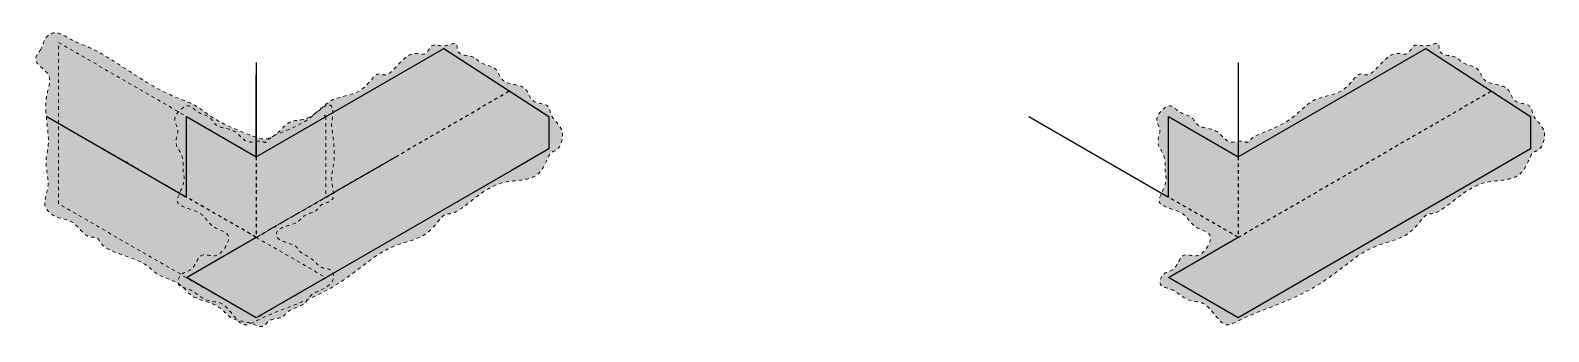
# Model space of a CAD drawing. Header units: inches. Extents: x -328 to 241, y -68 to 146.
# Drawn here: x -319 to -262.4, y -68.1 to -56.9 of the extents above; entities that cross this region are included whole.
import ezdxf

# ---------------------------------------------------------------- set-up
doc = ezdxf.new("R2010")
doc.units = ezdxf.units.IN
doc.header["$MEASUREMENT"] = 0
doc.linetypes.add('Dash', pattern=[0.25, 0.125, -0.125])
doc.layers.add('Hatch', color=2, linetype='Continuous')
doc.layers.add('RAM POLY FELT 3.5 FILTER FABRIC.', color=4, linetype='Dash', lineweight=0)
doc.layers.add('RamProof SYSTEM LIQUID', color=140, linetype='Continuous', lineweight=0, true_color=0x00bfff)

msp = doc.modelspace()

# ---------------------------------------------------------------- hatches: boundary and pattern name
at = {"layer": 'Hatch'}
h = msp.add_hatch(color=256, dxfattribs=at)
h.dxf.hatch_style = 1
h.paths.add_polyline_path([(-307.98361, -60.10176), (-307.98361, -63.10238), (-310.58013, -64.601), (-307.98361, -66.10287), (-310.58013, -67.60162), (-317.94313, -63.3501), (-317.94313, -57.35012), (-310.58185, -61.60122)])
h = msp.add_hatch(color=256, dxfattribs=at)
h.dxf.hatch_style = 1
h.paths.add_polyline_path([(-301.05379, -62.09928), (-310.57883, -67.59856), (-313.17968, -66.09988), (-310.58185, -64.60001), (-313.17968, -63.09926), (-313.17968, -60.09864), (-310.57986, -61.60223), (-303.59602, -57.57011), (-299.68854, -60.09875), (-299.68854, -61.31105)])
h = msp.add_hatch(color=256, dxfattribs=at)
h.dxf.hatch_style = 1
h.paths.add_polyline_path([(-264.48146, -62.09928), (-274.00649, -67.59856), (-276.60735, -66.09988), (-274.00951, -64.60001), (-276.60735, -63.09926), (-276.60735, -60.09864), (-274.00752, -61.60223), (-267.02368, -57.57011), (-263.11621, -60.09875), (-263.11621, -61.31105)])
at = {"layer": 'RamProof SYSTEM LIQUID'}
h = msp.add_hatch(color=256, dxfattribs=at)
h.dxf.hatch_style = 1
edge = h.paths.add_edge_path()
edge.add_spline(control_points=[(-318.60694, -57.60513), (-318.52277, -57.46851), (-318.48862, -57.22459), (-318.30927, -57.0639), (-318.00375, -56.89998), (-317.31394, -57.36965), (-316.49385, -57.58939), (-314.11006, -59.26464), (-312.82528, -59.6089), (-312.20355, -60.23063), (-310.74819, -60.82968), (-310.15978, -61.0341), (-309.66384, -60.61967), (-309.3108, -60.19964), (-308.66075, -60.29485), (-307.86914, -59.50325), (-307.66602, -59.85506), (-307.81202, -60.39993), (-307.71753, -60.75256), (-307.63148, -61.84017), (-307.84321, -62.35406), (-307.63412, -63.13439), (-307.84632, -63.28517), (-308.23851, -63.39026), (-308.30792, -63.6493), (-308.81771, -63.74031), (-309.02984, -64.10774), (-309.82595, -64.24594), (-309.86489, -64.6073), (-309.59368, -64.76388), (-309.04279, -64.91149), (-309.04279, -65.12903), (-308.41849, -65.41588), (-308.20601, -65.7839), (-307.74979, -65.72787), (-307.62054, -66.21022), (-308.11824, -66.57081), (-308.5851, -66.6959), (-308.69467, -67.10482), (-309.45843, -67.30947), (-309.54352, -67.62704), (-310.17063, -67.62704), (-310.28436, -68.05149), (-310.88218, -67.70633), (-311.55501, -67.70633), (-311.91422, -67.08416), (-313.07212, -66.87124), (-313.30546, -66.29311), (-314.42446, -65.99328), (-314.61922, -65.51391), (-316.41984, -65.03144), (-316.41984, -64.50937), (-316.88592, -64.69822), (-317.38694, -63.91994), (-318.07452, -63.91994), (-318.60822, -63.38625), (-318.22497, -62.72245), (-318.50333, -61.68358), (-318.23249, -61.21446), (-318.49094, -59.69587), (-318.33152, -59.10092), (-318.17504, -58.51692), (-318.99366, -58.0443), (-318.69111, -57.74175), (-318.60694, -57.60513)], knot_values=[0, 0, 0, 0, 1, 2, 3, 4, 5, 6, 7, 8, 9, 10, 11, 12, 13, 14, 15, 16, 17, 18, 19, 20, 21, 22, 23, 24, 25, 26, 27, 28, 29, 30, 31, 32, 33, 34, 35, 36, 37, 38, 39, 40, 41, 42, 43, 44, 45, 46, 47, 48, 49, 50, 51, 52, 53, 54, 55, 56, 57, 58, 59, 60, 61, 62, 62, 62, 62], degree=3, periodic=1)
h = msp.add_hatch(color=256, dxfattribs=at)
h.dxf.hatch_style = 1
edge = h.paths.add_edge_path()
edge.add_spline(control_points=[(-310.47569, -61.01666), (-310.34803, -61.01351), (-310.21208, -61.14946), (-310.15213, -60.84945), (-308.5967, -60.34453), (-307.845, -59.33609), (-306.6548, -59.33609), (-306.04751, -58.28424), (-305.74386, -58.81017), (-304.88051, -57.56516), (-304.23398, -57.93843), (-304.06853, -57.321), (-303.59602, -57.57011), (-303.02124, -57.23826), (-303.18196, -57.83806), (-302.37786, -57.83806), (-302.29111, -58.16178), (-301.52251, -58.25866), (-301.52251, -58.91193), (-300.42976, -58.91193), (-300.42976, -59.61908), (-299.59095, -59.61908), (-299.68831, -60.09864), (-299.01842, -60.61989), (-299.35498, -61.48295), (-299.65272, -61.31105), (-299.91707, -62.29764), (-300.71874, -62.51244), (-301.76942, -62.51244), (-303.30865, -63.9222), (-303.53428, -63.53139), (-304.21427, -64.70916), (-305.81631, -64.84892), (-307.55602, -66.58862), (-310.57883, -67.59856), (-311.08817, -68.1079), (-311.78277, -66.90481), (-312.40363, -67.07117), (-313.00299, -66.47181), (-313.58628, -66.47181), (-313.42625, -65.87456), (-312.90081, -65.87456), (-312.68796, -65.08018), (-312.05074, -65.44808), (-311.58523, -64.77954), (-311.58523, -64.42218), (-312.24743, -64.24474), (-312.5098, -63.7903), (-312.85659, -63.59008), (-313.65723, -63.37555), (-313.41833, -62.96189), (-313.21505, -62.40832), (-313.33444, -62.18428), (-313.26306, -61.54328), (-313.69137, -61.11496), (-313.38635, -60.58665), (-313.77892, -60.19408), (-313.10096, -59.51613), (-312.82692, -59.99078), (-312.24531, -60.07748), (-312.12177, -60.53857), (-311.34163, -60.53857), (-310.97799, -61.16841), (-310.60334, -61.01982), (-310.47569, -61.01666)], knot_values=[0, 0, 0, 0, 1, 2, 3, 4, 5, 6, 7, 8, 9, 10, 11, 12, 13, 14, 15, 16, 17, 18, 19, 20, 21, 22, 23, 24, 25, 26, 27, 28, 29, 30, 31, 32, 33, 34, 35, 36, 37, 38, 39, 40, 41, 42, 43, 44, 45, 46, 47, 48, 49, 50, 51, 52, 53, 54, 55, 56, 57, 58, 59, 60, 61, 62, 62, 62, 62], degree=3, periodic=1)
h = msp.add_hatch(color=256, dxfattribs=at)
h.dxf.hatch_style = 1
edge = h.paths.add_edge_path()
edge.add_spline(control_points=[(-273.90335, -61.01666), (-273.7757, -61.01351), (-273.63974, -61.14946), (-273.5798, -60.84945), (-272.02436, -60.34453), (-271.27266, -59.33609), (-270.08246, -59.33609), (-269.47517, -58.28424), (-269.17153, -58.81017), (-268.30817, -57.56516), (-267.66164, -57.93843), (-267.4962, -57.321), (-267.02368, -57.57011), (-266.4489, -57.23826), (-266.60962, -57.83806), (-265.80552, -57.83806), (-265.71878, -58.16178), (-264.95017, -58.25866), (-264.95017, -58.91193), (-263.85743, -58.91193), (-263.85743, -59.61908), (-263.01861, -59.61908), (-263.11597, -60.09864), (-262.44608, -60.61989), (-262.78264, -61.48295), (-263.08038, -61.31105), (-263.34473, -62.29764), (-264.14641, -62.51244), (-265.19708, -62.51244), (-266.73631, -63.9222), (-266.96195, -63.53139), (-267.64194, -64.70916), (-269.24397, -64.84892), (-270.98368, -66.58862), (-274.00649, -67.59856), (-274.51583, -68.1079), (-275.21044, -66.90481), (-275.83129, -67.07117), (-276.43065, -66.47181), (-277.01394, -66.47181), (-276.85391, -65.87456), (-276.32848, -65.87456), (-276.11563, -65.08018), (-275.47841, -65.44808), (-275.01289, -64.77954), (-275.01289, -64.42218), (-275.67509, -64.24474), (-275.93747, -63.7903), (-276.28426, -63.59008), (-277.08489, -63.37555), (-276.84599, -62.96189), (-276.64271, -62.40832), (-276.7621, -62.18428), (-276.69072, -61.54328), (-277.11904, -61.11496), (-276.81402, -60.58665), (-277.20658, -60.19408), (-276.52863, -59.51613), (-276.25458, -59.99078), (-275.67298, -60.07748), (-275.54943, -60.53857), (-274.76929, -60.53857), (-274.40565, -61.16841), (-274.031, -61.01982), (-273.90335, -61.01666)], knot_values=[0, 0, 0, 0, 1, 2, 3, 4, 5, 6, 7, 8, 9, 10, 11, 12, 13, 14, 15, 16, 17, 18, 19, 20, 21, 22, 23, 24, 25, 26, 27, 28, 29, 30, 31, 32, 33, 34, 35, 36, 37, 38, 39, 40, 41, 42, 43, 44, 45, 46, 47, 48, 49, 50, 51, 52, 53, 54, 55, 56, 57, 58, 59, 60, 61, 62, 62, 62, 62], degree=3, periodic=1)

# ---------------------------------------------------------------- linework, layer by layer
for points in [[(-313.17968, -63.09926), (-313.17968, -63.09926), (-313.17968, -60.09864), (-310.57986, -61.60223), (-303.59602, -57.57011), (-299.68854, -60.09875), (-299.68854, -61.31105), (-301.05379, -62.09928)], [(-276.60735, -63.09926), (-276.60735, -63.09926), (-276.60735, -60.09864), (-274.00752, -61.60223), (-267.02368, -57.57011), (-263.11621, -60.09875), (-263.11621, -61.31105), (-264.48146, -62.09928)], [(-310.5798, -58.09497), (-310.57986, -61.60223)], [(-274.00746, -58.09497), (-274.00752, -61.60223)], [(-310.58185, -61.60122), (-310.58024, -58.55095)], [(-318.376, -60.09875), (-313.17988, -63.0996)], [(-281.80366, -60.09875), (-276.60754, -63.0996)], [(-307.98371, -63.10195), (-305.38719, -61.60333)], [(-301.05379, -62.09928), (-310.57883, -67.59856), (-313.17968, -66.09988), (-310.58185, -64.60001)], [(-264.48146, -62.09928), (-274.00649, -67.59856), (-276.60735, -66.09988), (-274.00951, -64.60001)]]:
    msp.add_lwpolyline(points)
at = {"color": 7, "lineweight": 25}
for points in [[(-299.68831, -57.59975), (-299.68831, -57.59975)], [(-263.11597, -57.59975), (-263.11597, -57.59975)], [(-307.98361, -60.10176), (-308.04551, -60.06593)]]:
    msp.add_lwpolyline(points, dxfattribs=at)
at = {"linetype": 'Dash'}
for points in [[(-310.57991, -64.60113), (-301.14825, -59.15413)], [(-274.00757, -64.60113), (-264.57591, -59.15413)], [(-310.58013, -64.601), (-317.94313, -60.36431)], [(-310.58185, -61.60122), (-310.58185, -64.60001)], [(-310.57986, -61.60223), (-310.57991, -64.60113)], [(-274.00752, -61.60223), (-274.00757, -64.60113)], [(-310.58185, -64.60001), (-313.17968, -63.09926)], [(-274.00951, -64.60001), (-276.60735, -63.09926)]]:
    msp.add_lwpolyline(points, dxfattribs=at)
at = {"layer": 'RAM POLY FELT 3.5 FILTER FABRIC.'}
msp.add_lwpolyline([(-307.98361, -60.10176), (-307.98361, -63.10238), (-310.58013, -64.601), (-307.98361, -66.10287), (-310.58013, -67.60162), (-317.94313, -63.3501), (-317.94313, -57.35012), (-310.58185, -61.60122)], close=True, dxfattribs=at)
for points in [[(-318.60694, -57.60513), (-318.52277, -57.46851), (-318.48862, -57.22459), (-318.30927, -57.0639), (-318.00375, -56.89998), (-317.31394, -57.36965), (-316.49385, -57.58939), (-314.11006, -59.26464), (-312.82528, -59.6089), (-312.20355, -60.23063), (-310.74819, -60.82968), (-310.15978, -61.0341), (-309.66384, -60.61967), (-309.3108, -60.19964), (-308.66075, -60.29485), (-307.86914, -59.50325), (-307.66602, -59.85506), (-307.81202, -60.39993), (-307.71753, -60.75256), (-307.63148, -61.84017), (-307.84321, -62.35406), (-307.63412, -63.13439), (-307.84632, -63.28517), (-308.23851, -63.39026), (-308.30792, -63.6493), (-308.81771, -63.74031), (-309.02984, -64.10774), (-309.82595, -64.24594), (-309.86489, -64.6073), (-309.59368, -64.76388), (-309.04279, -64.91149), (-309.04279, -65.12903), (-308.41849, -65.41588), (-308.20601, -65.7839), (-307.74979, -65.72787), (-307.62054, -66.21022), (-308.11824, -66.57081), (-308.5851, -66.6959), (-308.69467, -67.10482), (-309.45843, -67.30947), (-309.54352, -67.62704), (-310.17063, -67.62704), (-310.28436, -68.05149), (-310.88218, -67.70633), (-311.55501, -67.70633), (-311.91422, -67.08416), (-313.07212, -66.87124), (-313.30546, -66.29311), (-314.42446, -65.99328), (-314.61922, -65.51391), (-316.41984, -65.03144), (-316.41984, -64.50937), (-316.88592, -64.69822), (-317.38694, -63.91994), (-318.07452, -63.91994), (-318.60822, -63.38625), (-318.22497, -62.72245), (-318.50333, -61.68358), (-318.23249, -61.21446), (-318.49094, -59.69587), (-318.33152, -59.10092), (-318.17504, -58.51692), (-318.99366, -58.0443), (-318.69111, -57.74175), (-318.60694, -57.60513)], [(-310.47569, -61.01666), (-310.34803, -61.01351), (-310.21208, -61.14946), (-310.15213, -60.84945), (-308.5967, -60.34453), (-307.845, -59.33609), (-306.6548, -59.33609), (-306.04751, -58.28424), (-305.74386, -58.81017), (-304.88051, -57.56516), (-304.23398, -57.93843), (-304.06853, -57.321), (-303.59602, -57.57011), (-303.02124, -57.23826), (-303.18196, -57.83806), (-302.37786, -57.83806), (-302.29111, -58.16178), (-301.52251, -58.25866), (-301.52251, -58.91193), (-300.42976, -58.91193), (-300.42976, -59.61908), (-299.59095, -59.61908), (-299.68831, -60.09864), (-299.01842, -60.61989), (-299.35498, -61.48295), (-299.65272, -61.31105), (-299.91707, -62.29764), (-300.71874, -62.51244), (-301.76942, -62.51244), (-303.30865, -63.9222), (-303.53428, -63.53139), (-304.21427, -64.70916), (-305.81631, -64.84892), (-307.55602, -66.58862), (-310.57883, -67.59856), (-311.08817, -68.1079), (-311.78277, -66.90481), (-312.40363, -67.07117), (-313.00299, -66.47181), (-313.58628, -66.47181), (-313.42625, -65.87456), (-312.90081, -65.87456), (-312.68796, -65.08018), (-312.05074, -65.44808), (-311.58523, -64.77954), (-311.58523, -64.42218), (-312.24743, -64.24474), (-312.5098, -63.7903), (-312.85659, -63.59008), (-313.65723, -63.37555), (-313.41833, -62.96189), (-313.21505, -62.40832), (-313.33444, -62.18428), (-313.26306, -61.54328), (-313.69137, -61.11496), (-313.38635, -60.58665), (-313.77892, -60.19408), (-313.10096, -59.51613), (-312.82692, -59.99078), (-312.24531, -60.07748), (-312.12177, -60.53857), (-311.34163, -60.53857), (-310.97799, -61.16841), (-310.60334, -61.01982), (-310.47569, -61.01666)], [(-273.90335, -61.01666), (-273.7757, -61.01351), (-273.63974, -61.14946), (-273.5798, -60.84945), (-272.02436, -60.34453), (-271.27266, -59.33609), (-270.08246, -59.33609), (-269.47517, -58.28424), (-269.17153, -58.81017), (-268.30817, -57.56516), (-267.66164, -57.93843), (-267.4962, -57.321), (-267.02368, -57.57011), (-266.4489, -57.23826), (-266.60962, -57.83806), (-265.80552, -57.83806), (-265.71878, -58.16178), (-264.95017, -58.25866), (-264.95017, -58.91193), (-263.85743, -58.91193), (-263.85743, -59.61908), (-263.01861, -59.61908), (-263.11597, -60.09864), (-262.44608, -60.61989), (-262.78264, -61.48295), (-263.08038, -61.31105), (-263.34473, -62.29764), (-264.14641, -62.51244), (-265.19708, -62.51244), (-266.73631, -63.9222), (-266.96195, -63.53139), (-267.64194, -64.70916), (-269.24397, -64.84892), (-270.98368, -66.58862), (-274.00649, -67.59856), (-274.51583, -68.1079), (-275.21044, -66.90481), (-275.83129, -67.07117), (-276.43065, -66.47181), (-277.01394, -66.47181), (-276.85391, -65.87456), (-276.32848, -65.87456), (-276.11563, -65.08018), (-275.47841, -65.44808), (-275.01289, -64.77954), (-275.01289, -64.42218), (-275.67509, -64.24474), (-275.93747, -63.7903), (-276.28426, -63.59008), (-277.08489, -63.37555), (-276.84599, -62.96189), (-276.64271, -62.40832), (-276.7621, -62.18428), (-276.69072, -61.54328), (-277.11904, -61.11496), (-276.81402, -60.58665), (-277.20658, -60.19408), (-276.52863, -59.51613), (-276.25458, -59.99078), (-275.67298, -60.07748), (-275.54943, -60.53857), (-274.76929, -60.53857), (-274.40565, -61.16841), (-274.031, -61.01982), (-273.90335, -61.01666)]]:
    msp.add_open_spline(points, degree=3, dxfattribs=at)

doc.saveas('drawing.dxf')
